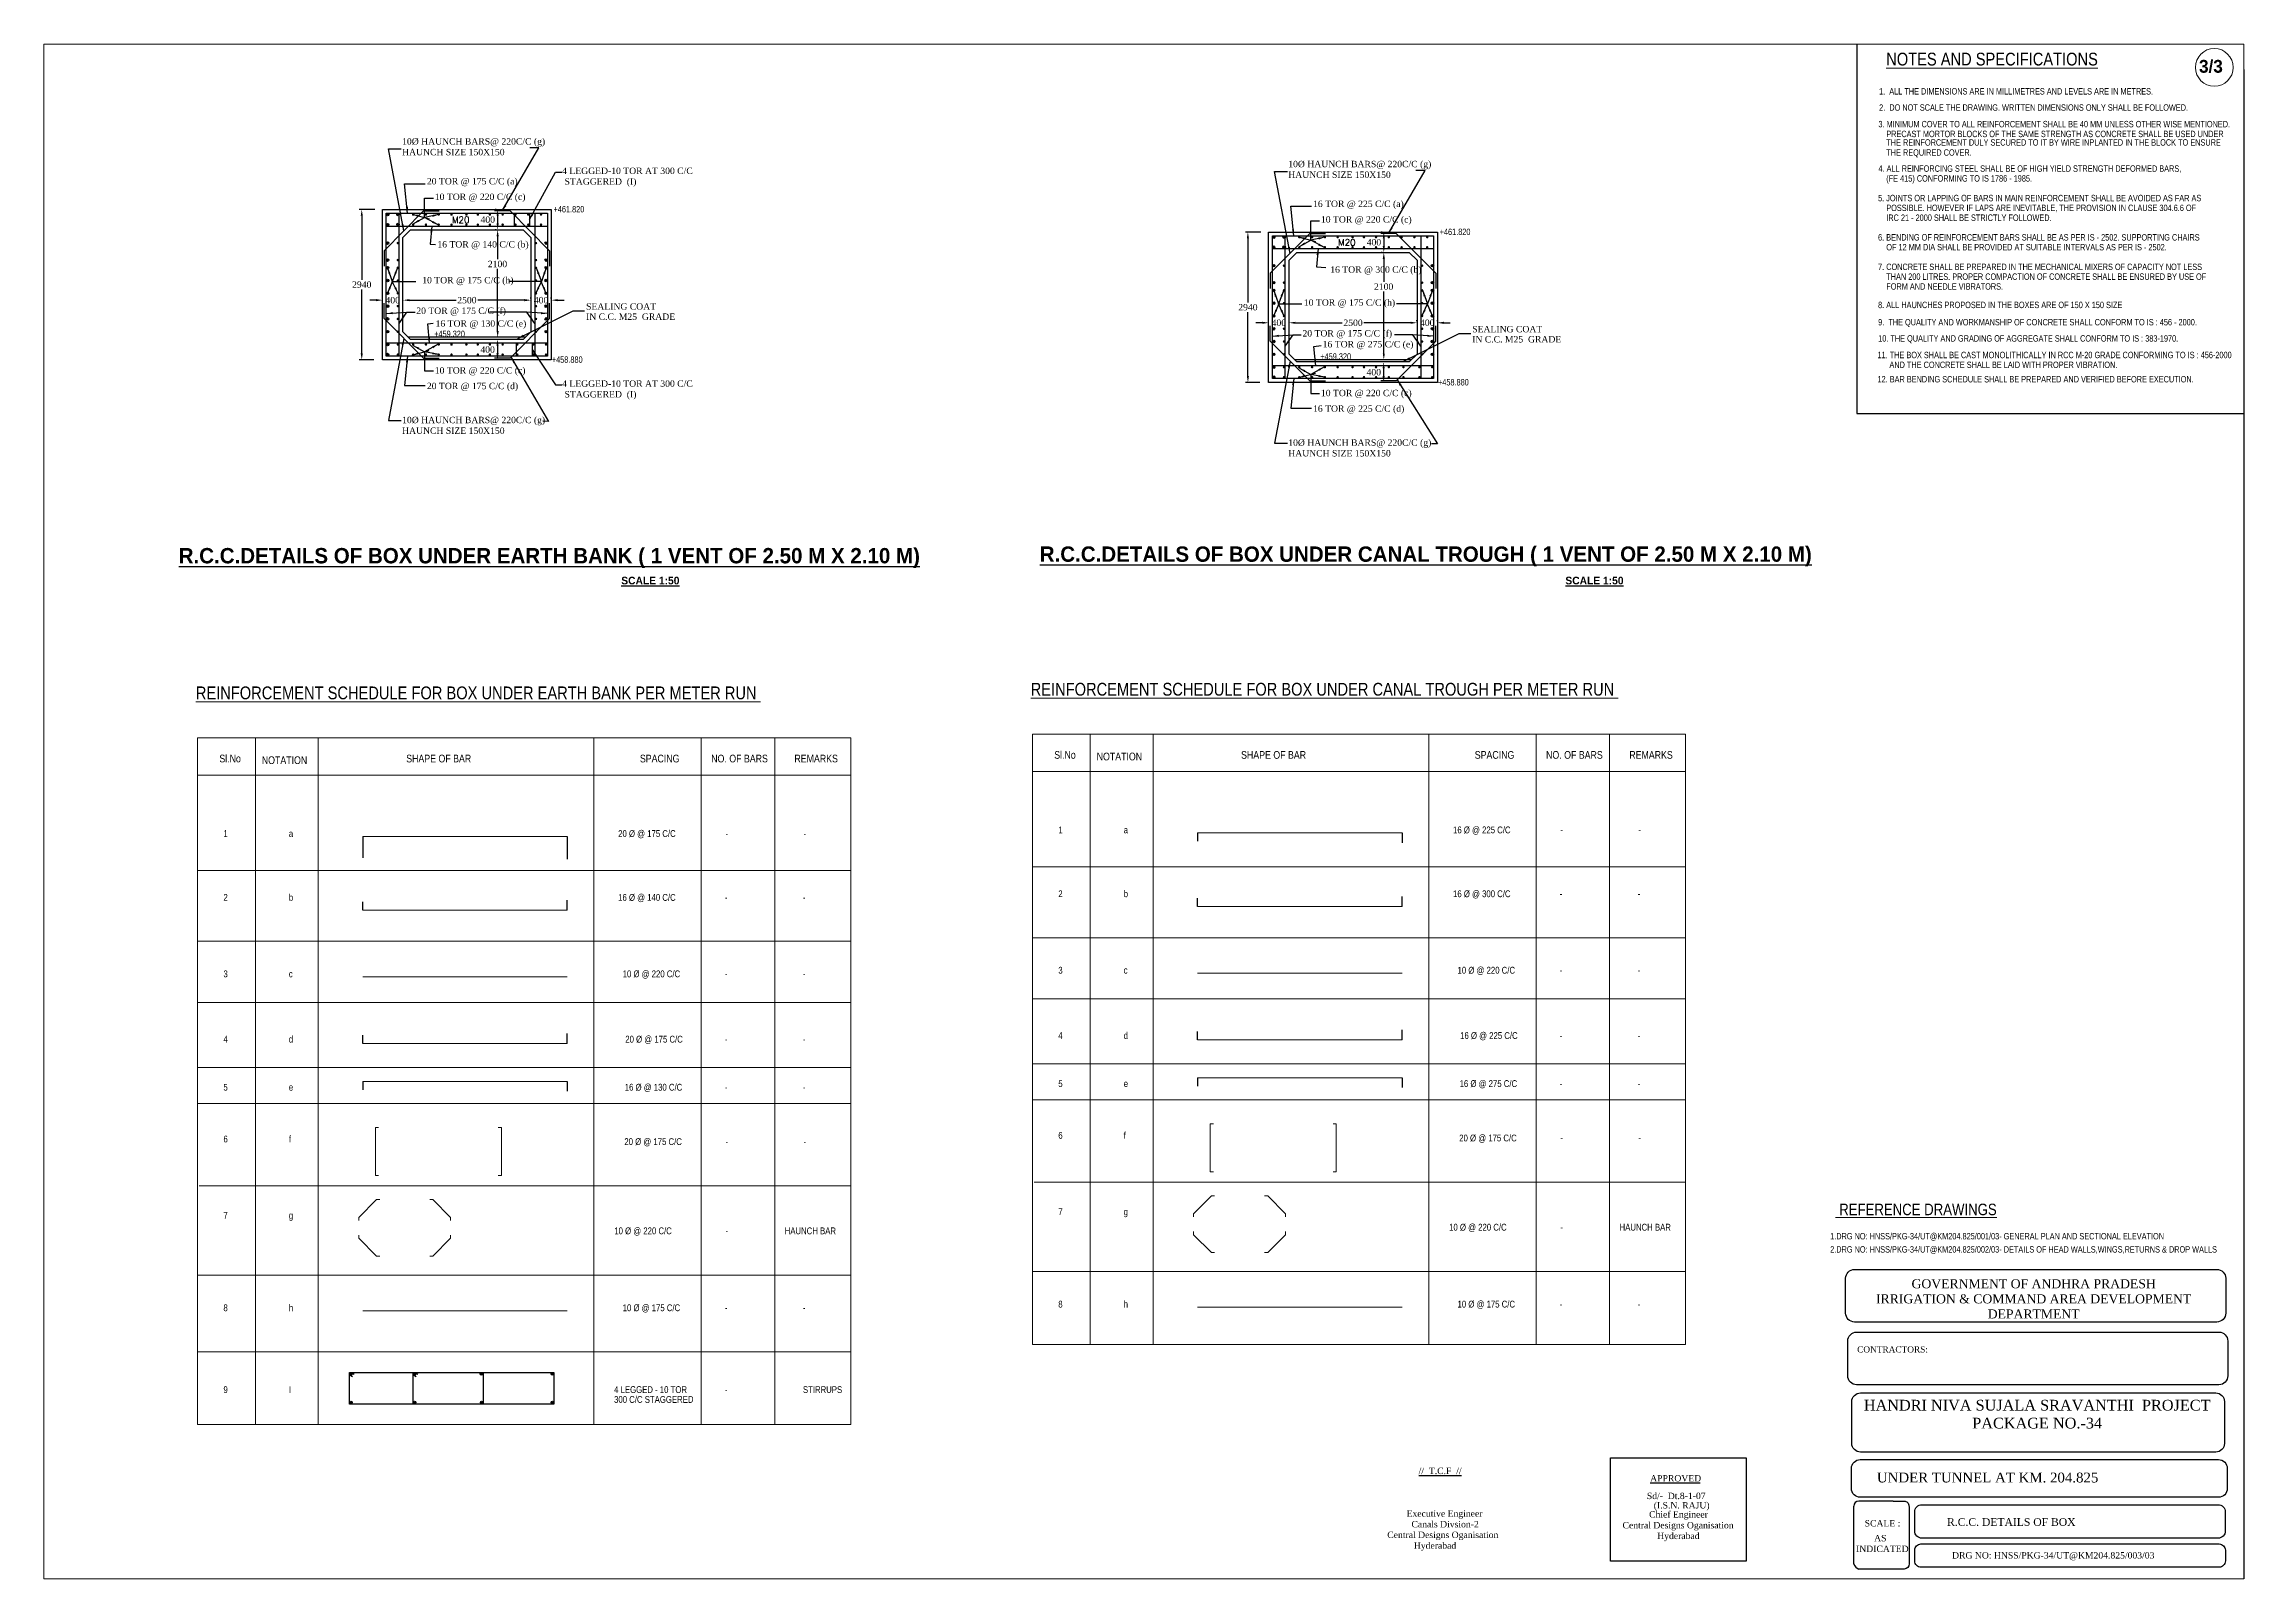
# Model space of a CAD drawing. Header units: millimetres. Extents: x 80 to 10631, y -653 to 2573.
# Drawn here: x 5573 to 6433, y -653 to -53 of the extents above; entities that cross this region are included whole.
import ezdxf
from ezdxf.enums import TextEntityAlignment as Align

# ---------------------------------------------------------------- set-up
doc = ezdxf.new("R2010")
doc.units = ezdxf.units.MM
for name, color, linetype in [('border', 7, 'Continuous'), ('DIM', 3, 'Continuous'), ('MAIN', 7, 'Continuous'), ('shape of bar', 170, 'Continuous'), ('SHEET', 3, 'Continuous'), ('STEEL', 5, 'Continuous'), ('TEXT_GENERAL', 4, 'Continuous'), ('TEXT_NAME', 5, 'Continuous'), ('TEXT_STEEL', 7, 'Continuous')]:
    doc.layers.add(name, color=color, linetype=linetype)
doc.styles.add('ARIAL NARROW', font='ARIALN.TTF')
doc.styles.add('CITYBLUEPR', font='cityb___.ttf')
doc.styles.add('ROMANS', font='romans.shx', dxfattribs={"height": 2.5})
doc.styles.get("Standard").update_dxf_attribs({"font": 'times.ttf', "height": 2.5})
doc.styles.add('TNR_2.5', font='times.ttf', dxfattribs={"height": 2.5})
doc.dimstyles.new('STYLE_ESH', dxfattribs={"dimtxt": 2.5, "dimasz": 2.5, "dimexe": 1, "dimexo": 0.625, "dimtad": 0, "dimtih": 1, "dimtoh": 1, "dimdec": 0, "dimlfac": 100, "dimzin": 9, "dimdsep": 46, "dimtxsty": 'TNR_2.5', "dimcen": 2.5, "dimadec": 0, "dimazin": 2, "dimtfac": 1, "dimtdec": 0, "dimtofl": 0, "dimtmove": 2, "dimatfit": 3, "dimfxl": 1, "dimarcsym": 0})

msp = doc.modelspace()

# ---------------------------------------------------------------- texts
for s, height, p in [('SEALING COAT ', 2.5, (5785.13, -156.739)), ('IN C.C. M25  GRADE', 2.5, (5785.122, -160.712)), ('SEALING COAT ', 2.5, (6131.536, -165.581)), ('IN C.C. M25  GRADE', 2.5, (6131.528, -169.553)), ('                        Sd/-  Dt.8-1-07', 2.5, (6177.141, -621.664)), ('APPROVED', 2.5, (6201.11, -614.773)), ('UNDER TUNNEL AT KM. 204.825', 3.85, (6289.728, -615.159)), ('                           Chief Engineer', 2.5, (6175.194, -628.881)), ('                           (I.S.N. RAJU)', 2.5, (6177.014, -625.335)), ('                Central Designs Oganisation', 2.5, (6175.194, -633.111)), ('                           Hyderabad', 2.5, (6178.357, -637.29)), ('AS ', 2.5, (6288.648, -638.164)), ('INDICATED', 2.5, (6281.577, -642.357)), ('DRG NO: HNSS/PKG-34/UT@KM204.825/003/03', 2.5, (6319.11, -644.896))]:
    msp.add_text(s, height=height).set_placement(p)
at = {"style": 'CITYBLUEPR'}
for s, p in [('%%UR.C.C.DETAILS OF BOX UNDER CANAL TROUGH ( 1 VENT OF 2.50 M X 2.10 M)', (5962.478, -255.285)), ('%%UR.C.C.DETAILS OF BOX UNDER EARTH BANK ( 1 VENT OF 2.50 M X 2.10 M)', (5625.881, -255.902))]:
    msp.add_text(s, height=6, dxfattribs=at).set_placement(p)
for s, insert, char_height, width, attachment_point in [('10%%C HAUNCH BARS@ 220C/C (g)\\PHAUNCH SIZE 150X150\\P  ', (5713.217, -100.584), 2.5, 69.24196, 7), ('4 LEGGED-10 TOR AT 300 C/C\\P STAGGERED  (I)', (5775.771, -108.693), 2.5, 69.24196, 7), ('10%%C HAUNCH BARS@ 220C/C (g)\\PHAUNCH SIZE 150X150\\P  ', (6059.623, -109.425), 2.5, 69.24196, 7), ('20 TOR @ 175 C/C (a)', (5722.902, -108.585), 2.5, 35, 7), ('10 TOR @ 220 C/C (c)', (5725.986, -114.68), 2.5, 35, 7), ('16 TOR @ 225 C/C (a)', (6069.309, -117.427), 2.5, 35, 7), ('10 TOR @ 220 C/C (c)', (6072.392, -123.522), 2.5, 35, 7), ('16 TOR @ 140 C/C (b)', (5727.002, -129.95), 2.5, 35, 1), ('10 TOR @ 175 C/C (h)', (5721.083, -143.949), 2.5, 35, 1), ('16 TOR @ 300 C/C (b)', (6076.028, -139.803), 2.5, 35, 1), ('10 TOR @ 175 C/C (h)', (6065.725, -152.687), 2.5, 35, 1), ('20 TOR @ 175 C/C (f)', (5718.766, -155.897), 2.5, 35, 1), ('16 TOR @ 130 C/C (e)', (5726.302, -164.208), 2.5, 35, 7), ('20 TOR @ 175 C/C (f)', (6065.172, -164.739), 2.5, 35, 1), ('16 TOR @ 275 C/C (e)', (6073.079, -172.282), 2.5, 35, 7), ('10 TOR @ 220 C/C (c)', (5725.986, -179.215), 2.5, 35, 1), ('20 TOR @ 175 C/C (d)', (5722.902, -185.31), 2.5, 35, 1), ('4 LEGGED-10 TOR AT 300 C/C\\P STAGGERED  (I)', (5775.771, -191.862), 2.5, 69.24196, 7), ('10 TOR @ 220 C/C (c)', (6072.392, -188.057), 2.5, 35, 1), ('16 TOR @ 225 C/C (d)', (6069.309, -194.152), 2.5, 35, 1), ('10%%C HAUNCH BARS@ 220C/C (g)\\PHAUNCH SIZE 150X150\\P  ', (5713.217, -198.603), 2.5, 69.24196, 1), ('10%%C HAUNCH BARS@ 220C/C (g)\\PHAUNCH SIZE 150X150\\P  ', (6059.623, -207.445), 2.5, 69.24196, 1), ('HANDRI NIVA SUJALA SRAVANTHI  PROJECT\\PPACKAGE NO.-34', (6352.378, -582.857), 4.2, 151.5, 2), ('                             {\\L//  T.C.F  //}\\P                       \\P\\P\\P                        Executive Engineer\\P                          Canals Divsion-2\\P                Central Designs Oganisation\\P                           Hyderabad', (6083.227, -609.38), 2.5, 170, 1), ('SCALE :', (6284.957, -629.861), 2.5, 25.272, 1)]:
    msp.add_mtext(s, dxfattribs=dict(insert=insert, char_height=char_height, width=width, attachment_point=attachment_point))
for s, insert, char_height, width, attachment_point, style in [('M20', (5739.549, -122.876), 2.5, 50.5785, 9, 'ROMANS'), ('M20', (6085.955, -131.718), 2.5, 50.5785, 9, 'ROMANS'), ('{\\LSCALE 1:50}', (5798.886, -261.121), 3, 25.272, 1, 'CITYBLUEPR'), ('{\\LSCALE 1:50}', (6167.951, -261.121), 3, 25.272, 1, 'CITYBLUEPR')]:
    msp.add_mtext(s, dxfattribs=dict(insert=insert, char_height=char_height, width=width, attachment_point=attachment_point, style=style))
at = {"layer": 'MAIN', "lineweight": 5, "style": 'ARIAL NARROW'}
for s, height, p in [('%%UNOTES AND SPECIFICATIONS', 5, (6293.378, -61.29)), ('2.  DO NOT SCALE THE DRAWING. WRITTEN DIMENSIONS ONLY SHALL BE FOLLOWED.', 2.5, (6290.592, -78.977)), ('1.  ALL THE DIMENSIONS ARE IN MILLIMETRES AND LEVELS ARE IN METRES.', 2.5, (6290.584, -72.64)), ('3. MINIMUM COVER TO ALL REINFORCEMENT SHALL BE 40 MM UNLESS OTHER WISE MENTIONED. ', 2.5, (6290.328, -85.456)), ('   THE REINFORCEMENT DULY SECURED TO IT BY WIRE INPLANTED IN THE BLOCK TO ENSURE  ', 2.5, (6291.01, -92.617)), ('   THE REQUIRED COVER.', 2.5, (6291.01, -96.56)), ('   PRECAST MORTOR BLOCKS OF THE SAME STRENGTH AS CONCRETE SHALL BE USED UNDER', 2.5, (6291.01, -89.296)), ('4. ALL REINFORCING STEEL SHALL BE OF HIGH YIELD STRENGTH DEFORMED BARS,', 2.5, (6290.328, -102.837)), ('   (FE 415) CONFORMING TO IS 1786 - 1985.', 2.5, (6291.01, -106.677)), ('5. JOINTS OR LAPPING OF BARS IN MAIN REINFORCEMENT SHALL BE AVOIDED AS FAR AS ', 2.5, (6290.189, -114.357)), ('   POSSIBLE. HOWEVER IF LAPS ARE INEVITABLE, THE PROVISION IN CLAUSE 304.6.6 OF', 2.5, (6291.01, -118.197)), ('   IRC 21 - 2000 SHALL BE STRICTLY FOLLOWED.', 2.5, (6291.01, -122.037)), ('6. BENDING OF REINFORCEMENT BARS SHALL BE AS PER IS - 2502. SUPPORTING CHAIRS ', 2.5, (6290.189, -129.717)), ('   OF 12 MM DIA SHALL BE PROVIDED AT SUITABLE INTERVALS AS PER IS - 2502.', 2.5, (6291.01, -133.557)), ('7. CONCRETE SHALL BE PREPARED IN THE MECHANICAL MIXERS OF CAPACITY NOT LESS', 2.5, (6290.189, -141.237)), ('   THAN 200 LITRES. PROPER COMPACTION OF CONCRETE SHALL BE ENSURED BY USE OF', 2.5, (6291.01, -145.077)), ('8. ALL HAUNCHES PROPOSED IN THE BOXES ARE OF 150 X 150 SIZE', 2.5, (6290.189, -156.129)), ('   FORM AND NEEDLE VIBRATORS.', 2.5, (6291.01, -148.917)), ('9.  THE QUALITY AND WORKMANSHIP OF CONCRETE SHALL CONFORM TO IS : 456 - 2000.', 2.5, (6290.22, -162.882)), ('10. THE QUALITY AND GRADING OF AGGREGATE SHALL CONFORM TO IS : 383-1970.', 2.5, (6290.228, -169.219)), ('11. THE BOX SHALL BE CAST MONOLITHICALLY IN RCC M-20 GRADE CONFORMING TO IS : 456-2000', 2.5, (6289.964, -175.698)), ('     AND THE CONCRETE SHALL BE LAID WITH PROPER VIBRATION. ', 2.5, (6290.646, -179.538)), ('12. BAR BENDING SCHEDULE SHALL BE PREPARED AND VERIFIED BEFORE EXECUTION.', 2.5, (6289.964, -185.178))]:
    msp.add_text(s, height=height, dxfattribs=at).set_placement(p)
at = {"layer": 'MAIN', "color": 0, "lineweight": 5, "style": 'ARIAL NARROW'}
for s, height, p in [('%%U REFERENCE DRAWINGS', 4.5, (6273.567, -510.69)), ('2.DRG NO: HNSS/PKG-34/UT@KM204.825/002/03- DETAILS OF HEAD WALLS,WINGS,RETURNS & DROP WALLS', 2.5, (6271.454, -525.302)), ('1.DRG NO: HNSS/PKG-34/UT@KM204.825/001/03- GENERAL PLAN AND SECTIONAL ELEVATION', 2.5, (6271.454, -520.155))]:
    msp.add_text(s, height=height, dxfattribs=at).set_placement(p)
at = {"layer": 'SHEET', "color": 7}
for s, insert, char_height, width, attachment_point in [('GOVERNMENT OF ANDHRA PRADESH\\PIRRIGATION & COMMAND AREA DEVELOPMENT DEPARTMENT', (6351.012, -543.399), 3.53871, 136.01294, 5), ('CONTRACTORS:', (6282.015, -563.186), 2.40632, 35.82521, 4), (' R.C.C. DETAILS OF BOX ', (6316.02, -629.114), 3.0079, 111.18179, 1)]:
    msp.add_mtext(s, dxfattribs=dict(at, insert=insert, char_height=char_height, width=width, attachment_point=attachment_point))
at = {"layer": 'TEXT_GENERAL', "color": 0, "lineweight": 9, "style": 'CITYBLUEPR'}
msp.add_text('3/3', height=5, dxfattribs=at).set_placement((6415.66, -64.113))
at = {"layer": 'TEXT_GENERAL', "color": 0, "lineweight": 5, "style": 'ARIAL NARROW'}
for s, p in [('+461.820', (5778.429, -117.468)), ('+461.820', (6124.836, -126.31)), ('+459.320', (5731.763, -166.203)), ('+458.880', (5777.771, -176.259)), ('+459.320', (6078.169, -175.045)), ('+458.880', (6124.177, -185.1))]:
    msp.add_text(s, height=2.5, dxfattribs=at).set_placement(p, align=Align.MIDDLE)
at = {"layer": 'TEXT_NAME', "color": 0, "lineweight": 5, "style": 'ARIAL NARROW'}
for s, height, p in [('%%UREINFORCEMENT SCHEDULE FOR BOX UNDER EARTH BANK PER METER RUN ', 5, (5632.577, -309.029)), ('%%UREINFORCEMENT SCHEDULE FOR BOX UNDER CANAL TROUGH PER METER RUN ', 5, (5958.935, -307.604)), ('Sl.No     ', 3, (5641.783, -333.7)), ('NOTATION', 3, (5658.378, -334.337)), ('SHAPE OF BAR', 3, (5714.828, -333.7)), ('SPACING', 3, (5806.176, -333.7)), ('NO. OF BARS', 3, (5834.05, -333.7)), ('REMARKS', 3, (5866.583, -333.7)), ('Sl.No     ', 3, (5968.141, -332.275)), ('NOTATION', 3, (5984.736, -332.913)), ('SHAPE OF BAR', 3, (6041.186, -332.275)), ('SPACING', 3, (6132.534, -332.275)), ('NO. OF BARS', 3, (6160.408, -332.275)), ('REMARKS', 3, (6192.941, -332.275))]:
    msp.add_text(s, height=height, dxfattribs=at).set_placement(p)
at = {"layer": 'TEXT_STEEL', "color": 0, "lineweight": 5, "style": 'ARIAL NARROW'}
for s, p in [('1', (5643.375, -362.836)), ('a', (5668.938, -362.836)), ('20 %%C @ 175 C/C', (5797.684, -362.836)), ('1', (5969.733, -361.412)), ('a', (5995.296, -361.412)), ('16 %%C @ 225 C/C', (6124.042, -361.412)), ('-', (6166.015, -361.412)), ('-', (6196.503, -361.412)), ('-', (5839.657, -362.836)), ('-', (5870.145, -362.836)), ('2', (5643.375, -387.802)), ('b', (5668.938, -387.802)), ('16 %%C @ 140 C/C', (5797.684, -387.802)), ('-', (5839.409, -387.802)), ('-', (5869.898, -387.802)), ('2', (5969.733, -386.378)), ('b', (5995.296, -386.378)), ('16 %%C @ 300 C/C', (6124.042, -386.378)), ('-', (6165.767, -386.378)), ('-', (6196.256, -386.378)), ('3', (5643.375, -417.685)), ('c', (5668.938, -417.685)), ('10 %%C @ 220 C/C', (5799.44, -417.685)), ('-', (5839.409, -417.685)), ('-', (5869.898, -417.685)), ('3', (5969.733, -416.261)), ('c', (5995.296, -416.261)), ('10 %%C @ 220 C/C', (6125.798, -416.261)), ('-', (6165.767, -416.261)), ('-', (6196.256, -416.261)), ('4', (5643.375, -443.217)), ('d', (5668.938, -443.217)), ('20 %%C @ 175 C/C', (5800.464, -443.217)), ('- ', (5839.409, -443.217)), ('-', (5869.898, -443.217)), ('4', (5969.733, -441.792)), ('d', (5995.296, -441.792)), ('16 %%C @ 225 C/C', (6126.822, -441.792)), ('- ', (6165.767, -441.792)), ('-', (6196.256, -441.792)), ('5', (5643.375, -461.996)), ('e', (5668.938, -461.996)), ('16 %%C @ 130 C/C', (5800.259, -461.996)), ('-', (5839.409, -461.996)), ('-', (5869.898, -461.996)), ('5', (5969.733, -460.572)), ('e', (5995.296, -460.572)), ('16 %%C @ 275 C/C', (6126.617, -460.572)), ('-', (6165.767, -460.572)), ('-', (6196.256, -460.572)), ('6', (5643.375, -482.239)), ('f', (5668.938, -482.239)), ('20 %%C @ 175 C/C', (5800.101, -483.261)), ('6', (5969.733, -480.815)), ('f', (5995.296, -480.815)), ('20 %%C @ 175 C/C', (6126.459, -481.836)), ('-', (6166.015, -481.836)), ('-', (6196.503, -481.836)), ('-', (5839.657, -483.261)), ('-', (5870.145, -483.261)), ('7', (5643.375, -512.101)), ('g', (5668.938, -512.101)), ('10 %%C @ 220 C/C', (5796.164, -518.136)), ('HAUNCH BAR', (5862.782, -518.136)), ('7', (5969.733, -510.676)), ('g', (5995.296, -510.676)), ('10 %%C @ 220 C/C', (6122.522, -516.712)), ('-', (6166.015, -516.712)), ('HAUNCH BAR', (6189.14, -516.712)), ('-', (5839.657, -518.136)), ('8', (5643.375, -548.204)), ('h', (5668.938, -548.204)), ('10 %%C @ 175 C/C', (5799.44, -548.204)), ('-', (5839.409, -548.204)), ('-', (5869.898, -548.204)), ('8', (5969.733, -546.779)), ('h', (5995.296, -546.779)), ('10 %%C @ 175 C/C', (6125.798, -546.779)), ('-', (6165.767, -546.779)), ('-', (6196.256, -546.779)), ('9', (5643.375, -580.19)), ('I', (5668.938, -580.19)), ('4 LEGGED - 10 TOR', (5796.089, -580.19)), ('300 C/C STAGGERED ', (5796.089, -584.038)), ('-', (5839.409, -580.19)), ('STIRRUPS', (5869.898, -580.19))]:
    msp.add_text(s, height=2.65, dxfattribs=at).set_placement(p)

# ---------------------------------------------------------------- blocks, each defined once
blk = doc.blocks.new('*D190')
at = {"color": 0, "lineweight": -2, "transparency": 16777216}
for p, q in [((5713.55, -152.4), (5713.55, -152.02)), ((5716.05, -153.02), (5734.34, -153.02)), ((5761.05, -153.02), (5742.76, -153.02)), ((5763.55, -152.4), (5763.55, -152.02))]:
    blk.add_line(p, q, dxfattribs=at)
at = {"color": 0, "transparency": 16777216}
for points in [[(5716.05, -152.6), (5716.05, -153.44), (5713.55, -153.02)], [(5761.05, -152.6), (5761.05, -153.44), (5763.55, -153.02)]]:
    blk.add_solid(points, dxfattribs=at)
at = {"layer": 'Defpoints', "color": 0, "transparency": 16777216}
for p in [(5713.55, -153.02), (5763.55, -153.02), (5763.55, -153.02)]:
    blk.add_point(p, dxfattribs=at)
at = {"color": 0, "transparency": 16777216, "insert": (5738.55, -153.02), "char_height": 2.5, "attachment_point": 5, "style": 'TNR_2.5'}
blk.add_mtext('2500', dxfattribs=at)
blk = doc.blocks.new('*D191')
at = {"color": 0, "lineweight": -2, "transparency": 16777216}
for p, q in [((5703.05, -153.02), (5700.55, -153.02)), ((5705.55, -152.4), (5705.55, -152.02)), ((5713.55, -152.4), (5713.55, -152.02)), ((5716.05, -153.02), (5718.55, -153.02))]:
    blk.add_line(p, q, dxfattribs=at)
at = {"color": 0, "transparency": 16777216}
for points in [[(5703.05, -152.6), (5703.05, -153.44), (5705.55, -153.02)], [(5716.05, -152.6), (5716.05, -153.44), (5713.55, -153.02)]]:
    blk.add_solid(points, dxfattribs=at)
at = {"layer": 'Defpoints', "color": 0, "transparency": 16777216}
for p in [(5705.55, -153.02), (5705.55, -153.02), (5713.55, -153.02)]:
    blk.add_point(p, dxfattribs=at)
at = {"color": 0, "transparency": 16777216, "insert": (5709.55, -153.02), "char_height": 2.5, "attachment_point": 5, "style": 'TNR_2.5'}
blk.add_mtext('400', dxfattribs=at)
blk = doc.blocks.new('*D192')
at = {"color": 0, "lineweight": -2, "transparency": 16777216}
for p, q in [((5702.52, -117.55), (5696.44, -117.55)), ((5697.44, -120.05), (5697.44, -145.05)), ((5697.44, -173.85), (5697.44, -148.85)), ((5702.16, -176.35), (5696.44, -176.35))]:
    blk.add_line(p, q, dxfattribs=at)
at = {"color": 0, "transparency": 16777216}
for points in [[(5697.03, -120.05), (5697.86, -120.05), (5697.44, -117.55)], [(5697.03, -173.85), (5697.86, -173.85), (5697.44, -176.35)]]:
    blk.add_solid(points, dxfattribs=at)
at = {"layer": 'Defpoints', "color": 0, "transparency": 16777216}
for p in [(5703.15, -117.55), (5697.44, -176.35), (5702.79, -176.35)]:
    blk.add_point(p, dxfattribs=at)
at = {"color": 0, "transparency": 16777216, "insert": (5697.44, -146.95), "char_height": 2.5, "attachment_point": 5, "style": 'TNR_2.5'}
blk.add_mtext('2940', dxfattribs=at)
blk = doc.blocks.new('*D193')
at = {"color": 0, "lineweight": -2, "transparency": 16777216}
for p, q in [((5749.94, -125.55), (5749.57, -125.55)), ((5750.57, -128.05), (5750.57, -137.01)), ((5750.57, -165.05), (5750.57, -140.8)), ((5749.94, -167.55), (5749.57, -167.55))]:
    blk.add_line(p, q, dxfattribs=at)
at = {"color": 0, "transparency": 16777216}
for points in [[(5750.15, -128.05), (5750.98, -128.05), (5750.57, -125.55)], [(5750.15, -165.05), (5750.98, -165.05), (5750.57, -167.55)]]:
    blk.add_solid(points, dxfattribs=at)
at = {"layer": 'Defpoints', "color": 0, "transparency": 16777216}
for p in [(5750.57, -125.55), (5750.57, -167.55), (5750.57, -167.55)]:
    blk.add_point(p, dxfattribs=at)
at = {"color": 0, "transparency": 16777216, "insert": (5750.51, -138.9), "char_height": 2.5, "attachment_point": 5, "style": 'TNR_2.5'}
blk.add_mtext('2100', dxfattribs=at)
blk = doc.blocks.new('*D194')
at = {"color": 0, "lineweight": -2, "transparency": 16777216}
for p, q in [((5749.88, -168.35), (5749.51, -168.35)), ((5750.51, -170.85), (5750.51, -173.85)), ((5749.88, -176.35), (5749.51, -176.35))]:
    blk.add_line(p, q, dxfattribs=at)
at = {"color": 0, "transparency": 16777216}
for points in [[(5750.09, -170.85), (5750.93, -170.85), (5750.51, -168.35)], [(5750.09, -173.85), (5750.93, -173.85), (5750.51, -176.35)]]:
    blk.add_solid(points, dxfattribs=at)
at = {"layer": 'Defpoints', "color": 0, "transparency": 16777216}
for p in [(5750.51, -168.35), (5750.51, -176.35), (5750.51, -176.35)]:
    blk.add_point(p, dxfattribs=at)
at = {"color": 0, "transparency": 16777216, "insert": (5746.65, -172.35), "char_height": 2.5, "attachment_point": 5, "style": 'TNR_2.5'}
blk.add_mtext('400', dxfattribs=at)
blk = doc.blocks.new('*D195')
at = {"color": 0, "lineweight": -2, "transparency": 16777216}
for p, q in [((5761.05, -153.02), (5758.55, -153.02)), ((5763.55, -152.4), (5763.55, -152.02)), ((5771.55, -152.4), (5771.55, -152.02)), ((5774.05, -153.02), (5776.55, -153.02))]:
    blk.add_line(p, q, dxfattribs=at)
at = {"color": 0, "transparency": 16777216}
for points in [[(5761.05, -152.6), (5761.05, -153.44), (5763.55, -153.02)], [(5774.05, -152.6), (5774.05, -153.44), (5771.55, -153.02)]]:
    blk.add_solid(points, dxfattribs=at)
at = {"layer": 'Defpoints', "color": 0, "transparency": 16777216}
for p in [(5763.55, -153.02), (5771.55, -153.02), (5771.55, -153.02)]:
    blk.add_point(p, dxfattribs=at)
at = {"color": 0, "transparency": 16777216, "insert": (5767.55, -153.02), "char_height": 2.5, "attachment_point": 5, "style": 'TNR_2.5'}
blk.add_mtext('400', dxfattribs=at)
blk = doc.blocks.new('*D196')
at = {"color": 0, "lineweight": -2, "transparency": 16777216}
for p, q in [((5749.94, -117.55), (5749.57, -117.55)), ((5750.57, -120.05), (5750.57, -123.05)), ((5749.94, -125.55), (5749.57, -125.55))]:
    blk.add_line(p, q, dxfattribs=at)
at = {"color": 0, "transparency": 16777216}
for points in [[(5750.15, -120.05), (5750.98, -120.05), (5750.57, -117.55)], [(5750.15, -123.05), (5750.98, -123.05), (5750.57, -125.55)]]:
    blk.add_solid(points, dxfattribs=at)
at = {"layer": 'Defpoints', "color": 0, "transparency": 16777216}
for p in [(5750.57, -117.55), (5750.57, -125.55), (5750.57, -125.55)]:
    blk.add_point(p, dxfattribs=at)
at = {"color": 0, "transparency": 16777216, "insert": (5746.71, -121.55), "char_height": 2.5, "attachment_point": 5, "style": 'TNR_2.5'}
blk.add_mtext('400', dxfattribs=at)
blk = doc.blocks.new('*D197')
at = {"color": 0, "lineweight": -2, "transparency": 16777216}
for p, q in [((6048.93, -126.39), (6042.85, -126.39)), ((6043.85, -128.89), (6043.85, -153.89)), ((6043.85, -182.69), (6043.85, -157.69)), ((6048.57, -185.19), (6042.85, -185.19))]:
    blk.add_line(p, q, dxfattribs=at)
at = {"color": 0, "transparency": 16777216}
for points in [[(6043.43, -128.89), (6044.26, -128.89), (6043.85, -126.39)], [(6043.43, -182.69), (6044.26, -182.69), (6043.85, -185.19)]]:
    blk.add_solid(points, dxfattribs=at)
at = {"layer": 'Defpoints', "color": 0, "transparency": 16777216}
for p in [(6049.55, -126.39), (6043.85, -185.19), (6049.19, -185.19)]:
    blk.add_point(p, dxfattribs=at)
at = {"color": 0, "transparency": 16777216, "insert": (6043.85, -155.79), "char_height": 2.5, "attachment_point": 5, "style": 'TNR_2.5'}
blk.add_mtext('2940', dxfattribs=at)
blk = doc.blocks.new('*D198')
at = {"color": 0, "lineweight": -2, "transparency": 16777216}
for p, q in [((6096.35, -134.39), (6095.97, -134.39)), ((6096.97, -136.89), (6096.97, -145.85)), ((6096.97, -173.89), (6096.97, -149.64)), ((6096.35, -176.39), (6095.97, -176.39))]:
    blk.add_line(p, q, dxfattribs=at)
at = {"color": 0, "transparency": 16777216}
for points in [[(6096.56, -136.89), (6097.39, -136.89), (6096.97, -134.39)], [(6096.56, -173.89), (6097.39, -173.89), (6096.97, -176.39)]]:
    blk.add_solid(points, dxfattribs=at)
at = {"layer": 'Defpoints', "color": 0, "transparency": 16777216}
for p in [(6096.97, -134.39), (6096.97, -176.39), (6096.97, -176.39)]:
    blk.add_point(p, dxfattribs=at)
at = {"color": 0, "transparency": 16777216, "insert": (6096.91, -147.74), "char_height": 2.5, "attachment_point": 5, "style": 'TNR_2.5'}
blk.add_mtext('2100', dxfattribs=at)
blk = doc.blocks.new('*D199')
at = {"color": 0, "lineweight": -2, "transparency": 16777216}
for p, q in [((6107.45, -161.86), (6104.95, -161.86)), ((6109.95, -161.24), (6109.95, -160.86)), ((6117.95, -161.24), (6117.95, -160.86)), ((6120.45, -161.86), (6122.95, -161.86))]:
    blk.add_line(p, q, dxfattribs=at)
at = {"color": 0, "transparency": 16777216}
for points in [[(6107.45, -161.45), (6107.45, -162.28), (6109.95, -161.86)], [(6120.45, -161.45), (6120.45, -162.28), (6117.95, -161.86)]]:
    blk.add_solid(points, dxfattribs=at)
at = {"layer": 'Defpoints', "color": 0, "transparency": 16777216}
for p in [(6109.95, -161.86), (6117.95, -161.86), (6117.95, -161.86)]:
    blk.add_point(p, dxfattribs=at)
at = {"color": 0, "transparency": 16777216, "insert": (6113.95, -161.86), "char_height": 2.5, "attachment_point": 5, "style": 'TNR_2.5'}
blk.add_mtext('400', dxfattribs=at)
blk = doc.blocks.new('*D200')
at = {"color": 0, "lineweight": -2, "transparency": 16777216}
for p, q in [((6096.29, -177.19), (6095.92, -177.19)), ((6096.92, -179.69), (6096.92, -182.69)), ((6096.29, -185.19), (6095.92, -185.19))]:
    blk.add_line(p, q, dxfattribs=at)
at = {"color": 0, "transparency": 16777216}
for points in [[(6096.5, -179.69), (6097.33, -179.69), (6096.92, -177.19)], [(6096.5, -182.69), (6097.33, -182.69), (6096.92, -185.19)]]:
    blk.add_solid(points, dxfattribs=at)
at = {"layer": 'Defpoints', "color": 0, "transparency": 16777216}
for p in [(6096.92, -177.19), (6096.92, -185.19), (6096.92, -185.19)]:
    blk.add_point(p, dxfattribs=at)
at = {"color": 0, "transparency": 16777216, "insert": (6093.06, -181.19), "char_height": 2.5, "attachment_point": 5, "style": 'TNR_2.5'}
blk.add_mtext('400', dxfattribs=at)
blk = doc.blocks.new('*D201')
at = {"color": 0, "lineweight": -2, "transparency": 16777216}
for p, q in [((6059.95, -161.24), (6059.95, -160.86)), ((6062.45, -161.86), (6080.74, -161.86)), ((6107.45, -161.86), (6089.16, -161.86)), ((6109.95, -161.24), (6109.95, -160.86))]:
    blk.add_line(p, q, dxfattribs=at)
at = {"color": 0, "transparency": 16777216}
for points in [[(6062.45, -161.45), (6062.45, -162.28), (6059.95, -161.86)], [(6107.45, -161.45), (6107.45, -162.28), (6109.95, -161.86)]]:
    blk.add_solid(points, dxfattribs=at)
at = {"layer": 'Defpoints', "color": 0, "transparency": 16777216}
for p in [(6059.95, -161.86), (6109.95, -161.86), (6109.95, -161.86)]:
    blk.add_point(p, dxfattribs=at)
at = {"color": 0, "transparency": 16777216, "insert": (6084.95, -161.86), "char_height": 2.5, "attachment_point": 5, "style": 'TNR_2.5'}
blk.add_mtext('2500', dxfattribs=at)
blk = doc.blocks.new('*D202')
at = {"color": 0, "lineweight": -2, "transparency": 16777216}
for p, q in [((6049.45, -161.86), (6046.95, -161.86)), ((6051.95, -161.24), (6051.95, -160.86)), ((6059.95, -161.24), (6059.95, -160.86)), ((6062.45, -161.86), (6064.95, -161.86))]:
    blk.add_line(p, q, dxfattribs=at)
at = {"color": 0, "transparency": 16777216}
for points in [[(6049.45, -161.45), (6049.45, -162.28), (6051.95, -161.86)], [(6062.45, -161.45), (6062.45, -162.28), (6059.95, -161.86)]]:
    blk.add_solid(points, dxfattribs=at)
at = {"layer": 'Defpoints', "color": 0, "transparency": 16777216}
for p in [(6051.95, -161.86), (6051.95, -161.86), (6059.95, -161.86)]:
    blk.add_point(p, dxfattribs=at)
at = {"color": 0, "transparency": 16777216, "insert": (6055.95, -161.86), "char_height": 2.5, "attachment_point": 5, "style": 'TNR_2.5'}
blk.add_mtext('400', dxfattribs=at)
blk = doc.blocks.new('*D203')
at = {"color": 0, "lineweight": -2, "transparency": 16777216}
for p, q in [((6096.35, -126.39), (6095.97, -126.39)), ((6096.97, -128.89), (6096.97, -131.89)), ((6096.35, -134.39), (6095.97, -134.39))]:
    blk.add_line(p, q, dxfattribs=at)
at = {"color": 0, "transparency": 16777216}
for points in [[(6096.56, -128.89), (6097.39, -128.89), (6096.97, -126.39)], [(6096.56, -131.89), (6097.39, -131.89), (6096.97, -134.39)]]:
    blk.add_solid(points, dxfattribs=at)
at = {"layer": 'Defpoints', "color": 0, "transparency": 16777216}
for p in [(6096.97, -126.39), (6096.97, -134.39), (6096.97, -134.39)]:
    blk.add_point(p, dxfattribs=at)
at = {"color": 0, "transparency": 16777216, "insert": (6093.12, -130.39), "char_height": 2.5, "attachment_point": 5, "style": 'TNR_2.5'}
blk.add_mtext('400', dxfattribs=at)

# ---------------------------------------------------------------- dimensions: what is measured, and where the dimension line sits
for base, p1, p2, angle, text, picture, middle in [((5697.442, -176.348), (5703.148, -117.548), (5702.788, -176.348), 90, '2940', '*D192', (5697.442, -146.948)), ((5750.567, -125.548), (5750.567, -117.548), (5750.567, -125.548), 90, '400', '*D196', (5746.711, -121.548)), ((6043.848, -185.189), (6049.554, -126.389), (6049.194, -185.189), 90, '2940', '*D197', (6043.848, -155.789)), ((6096.973, -134.389), (6096.973, -126.389), (6096.973, -134.389), 90, '400', '*D203', (6093.117, -130.389)), ((5705.547, -153.02), (5713.547, -153.02), (5705.547, -153.02), 180, '400', '*D191', (5709.547, -153.02)), ((6051.953, -161.862), (6059.953, -161.862), (6051.953, -161.862), 180, '400', '*D202', (6055.953, -161.862)), ((5750.51, -176.348), (5750.51, -168.348), (5750.51, -176.348), 90, '400', '*D194', (5746.654, -172.348)), ((6096.916, -185.189), (6096.916, -177.189), (6096.916, -185.189), 90, '400', '*D200', (6093.06, -181.189))]:
    dim = msp.add_linear_dim(base=base, p1=p1, p2=p2, angle=angle, text=text, dimstyle='STYLE_ESH')
    dim.commit()
    dim.dimension.update_dxf_attribs({"geometry": picture, "text_midpoint": middle})
for base, p1, p2, picture, middle in [((5750.567, -167.548), (5750.567, -125.548), (5750.567, -167.548), '*D193', (5750.505, -138.903)), ((6096.973, -176.389), (6096.973, -134.389), (6096.973, -176.389), '*D198', (6096.911, -147.745))]:
    dim = msp.add_linear_dim(base=base, p1=p1, p2=p2, angle=90, text='2100', dimstyle='STYLE_ESH')
    dim.commit()
    dim.dimension.update_dxf_attribs({"geometry": picture, "text_midpoint": middle, "dimtype": 160})
for base, p1, p2, text, picture, middle in [((5763.547, -153.02), (5713.547, -153.02), (5763.547, -153.02), '2500', '*D190', (5738.547, -153.02)), ((5771.547, -153.02), (5763.547, -153.02), (5771.547, -153.02), '400', '*D195', (5767.547, -153.02)), ((6109.953, -161.862), (6059.953, -161.862), (6109.953, -161.862), '2500', '*D201', (6084.953, -161.862)), ((6117.953, -161.862), (6109.953, -161.862), (6117.953, -161.862), '400', '*D199', (6113.953, -161.862))]:
    dim = msp.add_linear_dim(base=base, p1=p1, p2=p2, text=text, dimstyle='STYLE_ESH')
    dim.commit()
    dim.dimension.update_dxf_attribs({"geometry": picture, "text_midpoint": middle})

# ---------------------------------------------------------------- hatches: boundary and pattern name
for points in [[(5707.028, -119.553, 1), (5708.028, -119.553, 1)], [(5707.028, -119.553, 1), (5708.028, -119.553, 1)], [(5711.052, -119.553, 1), (5712.052, -119.553, 1)], [(5711.115, -119.512, 1), (5712.115, -119.512, 1)], [(5717.028, -119.553, 1), (5718.028, -119.553, 1)], [(5722.028, -119.553, 1), (5723.028, -119.553, 1)], [(5727.028, -119.553, 1), (5728.028, -119.553, 1)], [(5732.028, -119.553, 1), (5733.028, -119.553, 1)], [(5737.856, -119.553, 1), (5738.856, -119.553, 1)], [(5742.315, -119.553, 1), (5743.315, -119.553, 1)], [(5747.028, -119.553, 1), (5748.028, -119.553, 1)], [(5752.028, -119.553, 1), (5753.028, -119.553, 1)], [(5757.028, -119.553, 1), (5758.028, -119.553, 1)], [(5762.028, -119.553, 1), (5763.028, -119.553, 1)], [(5767.028, -119.553, 1), (5768.028, -119.553, 1)], [(5707.031, -123.503, 1), (5708.031, -123.503, 1)], [(5707.031, -123.503, 1), (5708.031, -123.503, 1)], [(5711.055, -123.503, 1), (5712.055, -123.503, 1)], [(5711.118, -123.462, 1), (5712.118, -123.462, 1)], [(5717.031, -123.503, 1), (5718.031, -123.503, 1)], [(5722.031, -123.503, 1), (5723.031, -123.503, 1)], [(5727.031, -123.503, 1), (5728.031, -123.503, 1)], [(5732.031, -123.503, 1), (5733.031, -123.503, 1)], [(5737.859, -123.503, 1), (5738.859, -123.503, 1)], [(5742.318, -123.503, 1), (5743.318, -123.503, 1)], [(5747.031, -123.503, 1), (5748.031, -123.503, 1)], [(5752.031, -123.503, 1), (5753.031, -123.503, 1)], [(5757.031, -123.503, 1), (5758.031, -123.503, 1)], [(5762.031, -123.503, 1), (5763.031, -123.503, 1)], [(5767.031, -123.503, 1), (5768.031, -123.503, 1)], [(6053.434, -128.395, 1), (6054.434, -128.395, 1)], [(6053.434, -128.395, 1), (6054.434, -128.395, 1)], [(6057.458, -128.395, 1), (6058.458, -128.395, 1)], [(6057.521, -128.354, 1), (6058.521, -128.354, 1)], [(6063.434, -128.395, 1), (6064.434, -128.395, 1)], [(6068.434, -128.395, 1), (6069.434, -128.395, 1)], [(6073.434, -128.395, 1), (6074.434, -128.395, 1)], [(6078.434, -128.395, 1), (6079.434, -128.395, 1)], [(6084.263, -128.395, 1), (6085.263, -128.395, 1)], [(6088.721, -128.395, 1), (6089.721, -128.395, 1)], [(6093.434, -128.395, 1), (6094.434, -128.395, 1)], [(6098.434, -128.395, 1), (6099.434, -128.395, 1)], [(6103.434, -128.395, 1), (6104.434, -128.395, 1)], [(6108.434, -128.395, 1), (6109.434, -128.395, 1)], [(6113.434, -128.395, 1), (6114.434, -128.395, 1)], [(5707.028, -130.713, 1), (5708.028, -130.713, 1)], [(5707.028, -137.353, 1), (5708.028, -137.353, 1)], [(5711.052, -130.713, 1), (5712.052, -130.713, 1)], [(5711.052, -137.353, 1), (5712.052, -137.353, 1)], [(5766.042, -130.713, -1), (5765.042, -130.713, -1)], [(5766.042, -137.353, -1), (5765.042, -137.353, -1)], [(5770.066, -130.713, -1), (5769.066, -130.713, -1)], [(5770.066, -137.353, -1), (5769.066, -137.353, -1)], [(6053.437, -132.344, 1), (6054.437, -132.344, 1)], [(6053.437, -132.344, 1), (6054.437, -132.344, 1)], [(6057.461, -132.344, 1), (6058.461, -132.344, 1)], [(6057.524, -132.303, 1), (6058.524, -132.303, 1)], [(6063.437, -132.344, 1), (6064.437, -132.344, 1)], [(6068.437, -132.344, 1), (6069.437, -132.344, 1)], [(6073.437, -132.344, 1), (6074.437, -132.344, 1)], [(6078.437, -132.344, 1), (6079.437, -132.344, 1)], [(6084.265, -132.344, 1), (6085.265, -132.344, 1)], [(6088.724, -132.344, 1), (6089.724, -132.344, 1)], [(6093.437, -132.344, 1), (6094.437, -132.344, 1)], [(6098.437, -132.344, 1), (6099.437, -132.344, 1)], [(6103.437, -132.344, 1), (6104.437, -132.344, 1)], [(6108.437, -132.344, 1), (6109.437, -132.344, 1)], [(6113.437, -132.344, 1), (6114.437, -132.344, 1)], [(5707.028, -140.353, 1), (5708.028, -140.353, 1)], [(5707.028, -145.353, 1), (5708.028, -145.353, 1)], [(5711.052, -140.353, 1), (5712.052, -140.353, 1)], [(5711.052, -145.353, 1), (5712.052, -145.353, 1)], [(5766.042, -140.353, -1), (5765.042, -140.353, -1)], [(5766.042, -145.353, -1), (5765.042, -145.353, -1)], [(5770.066, -140.353, -1), (5769.066, -140.353, -1)], [(5770.066, -145.353, -1), (5769.066, -145.353, -1)], [(6053.434, -139.554, 1), (6054.434, -139.554, 1)], [(6053.434, -146.195, 1), (6054.434, -146.195, 1)], [(6057.458, -139.554, 1), (6058.458, -139.554, 1)], [(6057.458, -146.195, 1), (6058.458, -146.195, 1)], [(6112.448, -139.554, -1), (6111.448, -139.554, -1)], [(6112.448, -146.195, -1), (6111.448, -146.195, -1)], [(6116.472, -139.554, -1), (6115.472, -139.554, -1)], [(6116.472, -146.195, -1), (6115.472, -146.195, -1)], [(5707.028, -150.353, 1), (5708.028, -150.353, 1)], [(5711.052, -150.353, 1), (5712.052, -150.353, 1)], [(5766.042, -150.353, -1), (5765.042, -150.353, -1)], [(5770.066, -150.353, -1), (5769.066, -150.353, -1)], [(6053.434, -149.195, 1), (6054.434, -149.195, 1)], [(6053.434, -154.195, 1), (6054.434, -154.195, 1)], [(6057.458, -149.195, 1), (6058.458, -149.195, 1)], [(6057.458, -154.195, 1), (6058.458, -154.195, 1)], [(6112.448, -149.195, -1), (6111.448, -149.195, -1)], [(6112.448, -154.195, -1), (6111.448, -154.195, -1)], [(6116.472, -149.195, -1), (6115.472, -149.195, -1)], [(6116.472, -154.195, -1), (6115.472, -154.195, -1)], [(5707.028, -155.353, 1), (5708.028, -155.353, 1)], [(5707.028, -160.353, 1), (5708.028, -160.353, 1)], [(5711.052, -155.353, 1), (5712.052, -155.353, 1)], [(5711.052, -160.353, 1), (5712.052, -160.353, 1)], [(5766.042, -155.353, -1), (5765.042, -155.353, -1)], [(5766.042, -160.353, -1), (5765.042, -160.353, -1)], [(5770.066, -155.353, -1), (5769.066, -155.353, -1)], [(5770.066, -160.353, -1), (5769.066, -160.353, -1)], [(6053.434, -159.195, 1), (6054.434, -159.195, 1)], [(6057.458, -159.195, 1), (6058.458, -159.195, 1)], [(6112.448, -159.195, -1), (6111.448, -159.195, -1)], [(6116.472, -159.195, -1), (6115.472, -159.195, -1)], [(5707.028, -165.353, 1), (5708.028, -165.353, 1)], [(5707.028, -170.353, 1), (5708.028, -170.353, 1)], [(5711.052, -165.353, 1), (5712.052, -165.353, 1)], [(5711.052, -170.353, 1), (5712.052, -170.353, 1)], [(5717.028, -170.353, 1), (5718.028, -170.353, 1)], [(5722.028, -170.353, 1), (5723.028, -170.353, 1)], [(5727.028, -170.353, 1), (5728.028, -170.353, 1)], [(5732.028, -170.353, 1), (5733.028, -170.353, 1)], [(5737.856, -170.353, 1), (5738.856, -170.353, 1)], [(5742.315, -170.353, 1), (5743.315, -170.353, 1)], [(5747.028, -170.353, 1), (5748.028, -170.353, 1)], [(5747.028, -170.353, 1), (5748.028, -170.353, 1)], [(5752.028, -170.353, 1), (5753.028, -170.353, 1)], [(5757.742, -170.353, 1), (5758.742, -170.353, 1)], [(5763.982, -170.353, 1), (5764.982, -170.353, 1)], [(5766.042, -165.353, -1), (5765.042, -165.353, -1)], [(5768.982, -170.353, 1), (5769.982, -170.353, 1)], [(5770.066, -165.353, -1), (5769.066, -165.353, -1)], [(6053.434, -164.195, 1), (6054.434, -164.195, 1)], [(6053.434, -169.195, 1), (6054.434, -169.195, 1)], [(6057.458, -164.195, 1), (6058.458, -164.195, 1)], [(6057.458, -169.195, 1), (6058.458, -169.195, 1)], [(6112.448, -164.195, -1), (6111.448, -164.195, -1)], [(6112.448, -169.195, -1), (6111.448, -169.195, -1)], [(6116.472, -164.195, -1), (6115.472, -164.195, -1)], [(6116.472, -169.195, -1), (6115.472, -169.195, -1)], [(5707.031, -174.303, 1), (5708.031, -174.303, 1)], [(5711.055, -174.303, 1), (5712.055, -174.303, 1)], [(5717.031, -174.303, 1), (5718.031, -174.303, 1)], [(5722.031, -174.303, 1), (5723.031, -174.303, 1)], [(5727.031, -174.303, 1), (5728.031, -174.303, 1)], [(5732.031, -174.303, 1), (5733.031, -174.303, 1)], [(5737.859, -174.303, 1), (5738.859, -174.303, 1)], [(5742.318, -174.303, 1), (5743.318, -174.303, 1)], [(5747.031, -174.303, 1), (5748.031, -174.303, 1)], [(5747.031, -174.303, 1), (5748.031, -174.303, 1)], [(5752.031, -174.303, 1), (5753.031, -174.303, 1)], [(5757.744, -174.303, 1), (5758.744, -174.303, 1)], [(5763.985, -174.303, 1), (5764.985, -174.303, 1)], [(5768.985, -174.303, 1), (5769.985, -174.303, 1)], [(6053.434, -174.195, 1), (6054.434, -174.195, 1)], [(6053.434, -179.195, 1), (6054.434, -179.195, 1)], [(6057.458, -174.195, 1), (6058.458, -174.195, 1)], [(6057.458, -179.195, 1), (6058.458, -179.195, 1)], [(6063.434, -179.195, 1), (6064.434, -179.195, 1)], [(6068.434, -179.195, 1), (6069.434, -179.195, 1)], [(6073.434, -179.195, 1), (6074.434, -179.195, 1)], [(6078.434, -179.195, 1), (6079.434, -179.195, 1)], [(6084.263, -179.195, 1), (6085.263, -179.195, 1)], [(6088.721, -179.195, 1), (6089.721, -179.195, 1)], [(6093.434, -179.195, 1), (6094.434, -179.195, 1)], [(6093.434, -179.195, 1), (6094.434, -179.195, 1)], [(6098.434, -179.195, 1), (6099.434, -179.195, 1)], [(6104.148, -179.195, 1), (6105.148, -179.195, 1)], [(6110.388, -179.195, 1), (6111.388, -179.195, 1)], [(6112.448, -174.195, -1), (6111.448, -174.195, -1)], [(6115.388, -179.195, 1), (6116.388, -179.195, 1)], [(6116.472, -174.195, -1), (6115.472, -174.195, -1)], [(6053.437, -183.144, 1), (6054.437, -183.144, 1)], [(6057.461, -183.144, 1), (6058.461, -183.144, 1)], [(6063.437, -183.144, 1), (6064.437, -183.144, 1)], [(6068.437, -183.144, 1), (6069.437, -183.144, 1)], [(6073.437, -183.144, 1), (6074.437, -183.144, 1)], [(6078.437, -183.144, 1), (6079.437, -183.144, 1)], [(6084.265, -183.144, 1), (6085.265, -183.144, 1)], [(6088.724, -183.144, 1), (6089.724, -183.144, 1)], [(6093.437, -183.144, 1), (6094.437, -183.144, 1)], [(6093.437, -183.144, 1), (6094.437, -183.144, 1)], [(6098.437, -183.144, 1), (6099.437, -183.144, 1)], [(6104.15, -183.144, 1), (6105.15, -183.144, 1)], [(6110.391, -183.144, 1), (6111.391, -183.144, 1)], [(6115.391, -183.144, 1), (6116.391, -183.144, 1)], [(5692.696, -572.675, 1), (5693.696, -572.675, 1)], [(5717.574, -572.675, 1), (5718.574, -572.675, 1)], [(5743.774, -572.675, 1), (5744.774, -572.675, 1)], [(5771.488, -572.675, 1), (5772.488, -572.675, 1)], [(5692.726, -583.92, 1), (5693.726, -583.92, 1)], [(5717.604, -583.92, 1), (5718.604, -583.92, 1)], [(5743.804, -583.92, 1), (5744.804, -583.92, 1)], [(5771.518, -583.92, 1), (5772.518, -583.92, 1)]]:
    msp.add_hatch(color=256).paths.add_polyline_path(points)

# ---------------------------------------------------------------- linework, layer by layer
for p, q in [((6433.232, -62.893), (6433.232, -652.893)), ((5705.547, -117.548), (5738.547, -117.548)), ((5705.547, -146.548), (5705.547, -117.548)), ((5706.203, -133.675), (5721.644, -118.141)), ((5707.047, -119.048), (5738.547, -119.048)), ((5707.047, -146.548), (5707.047, -119.048)), ((5712.047, -146.548), (5712.047, -119.048)), ((5721.644, -118.141), (5727.748, -118.141)), ((5722.013, -113.206), (5725.494, -113.206)), ((5722.013, -120.714), (5722.013, -113.206)), ((5738.547, -117.548), (5771.547, -117.548)), ((5738.547, -119.048), (5770.047, -119.048)), ((5755.45, -118.141), (5749.346, -118.141)), ((5770.891, -133.675), (5755.45, -118.141)), ((5756.99, -119.048), (5756.99, -124.048)), ((5763.032, -119.048), (5763.032, -124.048)), ((5765.047, -119.048), (5765.047, -146.548)), ((5770.047, -119.048), (5770.047, -146.548)), ((5771.547, -117.548), (5771.547, -146.548)), ((5707.047, -124.048), (5738.547, -124.048)), ((5713.547, -128.548), (5716.547, -125.548)), ((5713.547, -146.548), (5713.547, -128.548)), ((5716.547, -125.548), (5738.547, -125.548)), ((5738.547, -124.048), (5770.047, -124.048)), ((5738.547, -125.548), (5760.547, -125.548)), ((5760.547, -125.548), (5763.547, -128.548)), ((5763.471, -124.048), (5763.471, -124.048)), ((5763.471, -124.048), (5763.471, -124.048)), ((5763.547, -128.548), (5763.547, -146.548)), ((6051.953, -155.389), (6051.953, -126.389)), ((6051.953, -126.389), (6084.953, -126.389)), ((6052.609, -142.516), (6068.05, -126.983)), ((6053.453, -155.389), (6053.453, -127.889)), ((6053.453, -127.889), (6084.953, -127.889)), ((6058.453, -155.389), (6058.453, -127.889)), ((6068.05, -126.983), (6074.154, -126.983)), ((6068.419, -122.048), (6071.9, -122.048)), ((6068.419, -129.556), (6068.419, -122.048)), ((6084.953, -126.389), (6117.953, -126.389)), ((6084.953, -127.889), (6116.453, -127.889)), ((6101.856, -126.983), (6095.752, -126.983)), ((6117.297, -142.516), (6101.856, -126.983)), ((6111.453, -127.889), (6111.453, -155.389)), ((6116.453, -127.889), (6116.453, -155.389)), ((6117.953, -126.389), (6117.953, -155.389)), ((5706.203, -133.675), (5706.203, -139.675)), ((5770.891, -133.675), (5770.891, -139.675)), ((6053.453, -132.889), (6084.953, -132.889)), ((6059.953, -137.389), (6062.953, -134.389)), ((6059.953, -155.389), (6059.953, -137.389)), ((6062.953, -134.389), (6084.953, -134.389)), ((6084.953, -132.889), (6116.453, -132.889)), ((6084.953, -134.389), (6106.953, -134.389)), ((6106.953, -134.389), (6109.953, -137.389)), ((6109.953, -137.389), (6109.953, -155.389)), ((5709.389, -145.675), (5718.575, -145.675)), ((5767.705, -145.675), (5755.18, -145.675)), ((6052.609, -142.516), (6052.609, -148.516)), ((6117.297, -142.516), (6117.297, -148.516)), ((5705.547, -176.348), (5705.547, -146.548)), ((5706.203, -160.221), (5706.203, -154.221)), ((5707.047, -174.848), (5707.047, -146.548)), ((5712.047, -174.848), (5712.047, -146.548)), ((5713.547, -165.348), (5713.547, -146.548)), ((5763.547, -146.548), (5763.547, -165.348)), ((5765.047, -146.548), (5765.047, -174.848)), ((5770.047, -146.548), (5770.047, -174.848)), ((5770.891, -160.221), (5770.891, -154.221)), ((5771.547, -146.548), (5771.547, -176.348)), ((6055.795, -154.517), (6064.981, -154.517)), ((6114.111, -154.517), (6101.991, -154.517)), ((5706.203, -160.221), (5721.644, -175.755)), ((5770.891, -160.221), (5755.45, -175.755)), ((6051.953, -185.189), (6051.953, -155.389)), ((6052.609, -169.063), (6052.609, -163.063)), ((6053.453, -183.689), (6053.453, -155.389)), ((6058.453, -183.689), (6058.453, -155.389)), ((6059.953, -174.189), (6059.953, -155.389)), ((6109.953, -155.389), (6109.953, -174.189)), ((6111.453, -155.389), (6111.453, -183.689)), ((6116.453, -155.389), (6116.453, -183.689)), ((6117.297, -169.063), (6117.297, -163.063)), ((6117.953, -155.389), (6117.953, -185.189)), ((5738.547, -169.848), (5707.047, -169.848)), ((5713.547, -165.348), (5716.547, -168.348)), ((5738.547, -167.548), (5715.747, -167.548)), ((5738.547, -168.348), (5716.547, -168.348)), ((5761.347, -167.548), (5738.547, -167.548)), ((5760.547, -168.348), (5738.547, -168.348)), ((5770.047, -169.848), (5738.547, -169.848)), ((5757.766, -169.848), (5757.766, -174.848)), ((5760.547, -168.348), (5763.547, -165.348)), ((5763.998, -169.848), (5763.998, -174.848)), ((6052.609, -169.063), (6068.05, -184.596)), ((6117.297, -169.063), (6101.856, -184.596)), ((5738.547, -176.348), (5705.547, -176.348)), ((5738.547, -174.848), (5707.047, -174.848)), ((5721.644, -175.755), (5727.748, -175.755)), ((5722.013, -173.181), (5722.013, -180.69)), ((5770.047, -174.848), (5738.547, -174.848)), ((5771.547, -176.348), (5738.547, -176.348)), ((5755.45, -175.755), (5749.346, -175.755)), ((6084.953, -178.689), (6053.453, -178.689)), ((6059.953, -174.189), (6062.953, -177.189)), ((6084.953, -176.389), (6062.153, -176.389)), ((6084.953, -177.189), (6062.953, -177.189)), ((6107.753, -176.389), (6084.953, -176.389)), ((6106.953, -177.189), (6084.953, -177.189)), ((6116.453, -178.689), (6084.953, -178.689)), ((6106.953, -177.189), (6109.953, -174.189)), ((5722.013, -180.69), (5725.494, -180.69)), ((6084.953, -185.189), (6051.953, -185.189)), ((6084.953, -183.689), (6053.453, -183.689)), ((6068.05, -184.596), (6074.154, -184.596)), ((6068.419, -182.023), (6068.419, -189.531)), ((6116.453, -183.689), (6084.953, -183.689)), ((6117.953, -185.189), (6084.953, -185.189)), ((6101.856, -184.596), (6095.752, -184.596)), ((6068.419, -189.531), (6071.9, -189.531)), ((6281.927, -197.272), (6433.232, -197.272)), ((5697.806, -362.693), (5697.806, -370.953)), ((5777.756, -362.693), (5777.756, -371.558)), ((6024.164, -361.268), (6024.164, -364.529)), ((6104.114, -361.268), (6104.114, -365.133)), ((6024.164, -389.989), (6024.164, -386.729)), ((6104.114, -389.989), (6104.114, -386.124)), ((5697.806, -391.414), (5697.806, -388.153)), ((5777.756, -391.414), (5777.756, -387.549)), ((6104.114, -442.124), (6104.114, -438.259)), ((5697.806, -443.549), (5697.806, -440.288)), ((5777.756, -443.549), (5777.756, -439.684)), ((6024.164, -442.124), (6024.164, -438.864)), ((5697.806, -458.385), (5697.806, -461.645)), ((5777.756, -458.385), (5777.756, -462.25)), ((6024.164, -456.96), (6024.164, -460.221)), ((6104.114, -456.96), (6104.114, -460.826)), ((5692.759, -573.057), (5693.839, -573.691)), ((5693.439, -572.203), (5694.519, -572.836)), ((5717.593, -584.508), (5717.593, -572.198)), ((5717.636, -573.057), (5718.717, -573.691)), ((5718.317, -572.203), (5719.397, -572.836)), ((5744.864, -572.198), (5744.864, -584.508)), ((6201.11, -615.273), (6220.596, -615.273)), ((6302.345, -624.588), (6302.345, -646.998))]:
    msp.add_line(p, q)
at = {"color": 7}
for p, q in [((6280.689, -647.058), (6280.689, -624.379)), ((6296.061, -622.447), (6282.621, -622.447)), ((6300.503, -649.022), (6282.621, -649.022))]:
    msp.add_line(p, q, dxfattribs=at)
for points in [[(6280.982, -531.888), (6422.619, -531.888, -0.4142136), (6426.083, -535.352), (6426.083, -548.975, -0.4142136), (6422.619, -552.439), (6280.982, -552.439, -0.4142136), (6277.518, -548.975), (6277.518, -535.352, -0.4142136)], [(6281.803, -556.408), (6423.44, -556.408, -0.4142136), (6426.904, -559.872), (6426.904, -573.495, -0.4142136), (6423.44, -576.959), (6281.803, -576.959, -0.4142136), (6278.339, -573.495), (6278.339, -559.872, -0.4142136)], [(6283.315, -580.168), (6422.209, -580.168, -0.4142136), (6425.606, -583.565), (6425.606, -599.901, -0.4142136), (6422.209, -603.298), (6283.315, -603.298, -0.4142136), (6279.918, -599.901), (6279.918, -583.565, -0.4142136)], [(6283.205, -606.224), (6423.257, -606.224, -0.4142136), (6426.683, -609.649), (6426.683, -617.527, -0.4142136), (6423.257, -620.953), (6283.205, -620.953, -0.4142136), (6279.78, -617.527), (6279.78, -609.649, -0.4142136)], [(6307.347, -623.854), (6423.093, -623.854, -0.4142136), (6425.924, -626.685), (6425.924, -634.096, -0.4142136), (6423.093, -636.927), (6307.347, -636.927, -0.4142136), (6304.516, -634.096), (6304.516, -626.685, -0.4142136)], [(6306.936, -639.212), (6423.531, -639.212, -0.4142136), (6425.937, -641.618), (6425.937, -645.851, -0.4142136), (6423.531, -648.257), (6306.936, -648.257, -0.4142136), (6304.53, -645.851), (6304.53, -641.618, -0.4142136)]]:
    msp.add_lwpolyline(points, format="xyb", close=True)
for points in [[(5692.715, -572.198), (5772.585, -572.198), (5772.585, -584.508), (5692.715, -584.508)], [(6185.559, -605.522), (6238.682, -605.522), (6238.682, -645.903), (6185.559, -645.903)]]:
    msp.add_lwpolyline(points, close=True)
for points in [[(6296.061, -622.447), (6300.345, -622.447, -0.4142136), (6302.276, -624.379)], [(6302.344, -646.983, -0.3681401), (6300.447, -649.029)]]:
    msp.add_lwpolyline(points, format="xyb", dxfattribs=at)
for centre in [(5707.528, -119.553), (5707.528, -119.553), (5711.615, -119.512), (5707.531, -123.503), (5707.531, -123.503), (5711.618, -123.462), (6053.934, -128.395), (6053.934, -128.395), (6058.021, -128.354), (5707.528, -130.713), (5707.528, -137.353), (5769.566, -130.713), (5769.566, -137.353), (6053.937, -132.344), (6053.937, -132.344), (6058.024, -132.303), (5707.528, -140.353), (5707.528, -145.353), (5769.566, -140.353), (5769.566, -145.353), (6053.934, -139.554), (6053.934, -146.195), (6115.972, -139.554), (6115.972, -146.195), (5707.528, -150.353), (5769.566, -150.353), (6053.934, -149.195), (6053.934, -154.195), (6115.972, -149.195), (6115.972, -154.195), (5707.528, -155.353), (5707.528, -160.353), (5769.566, -155.353), (5769.566, -160.353), (6053.934, -159.195), (6115.972, -159.195), (5707.528, -165.353), (5707.528, -170.353), (5769.566, -165.353), (6053.934, -164.195), (6053.934, -169.195), (6115.972, -164.195), (6115.972, -169.195), (5707.531, -174.303), (6053.934, -174.195), (6053.934, -179.195), (6115.972, -174.195), (6053.937, -183.144), (5693.196, -572.675), (5718.074, -572.675), (5744.274, -572.675), (5771.988, -572.675), (5693.226, -583.92), (5718.104, -583.92), (5744.304, -583.92), (5772.018, -583.92)]:
    msp.add_circle(centre, 0.5)
for centre, radius, start, end in [((6282.621, -624.379), 1.932, 90, 180), ((6283.831, -645.849), 3.367, 200.315741, 249.766295)]:
    msp.add_arc(centre, radius, start, end, dxfattribs=at)
at = {"layer": 'border', "lineweight": 5}
for p, q in [((5573.232, -52.893), (5573.232, -652.893)), ((6433.232, -52.893), (5573.232, -52.893)), ((6433.232, -652.893), (6433.232, -52.893)), ((5573.232, -652.893), (6433.232, -652.893))]:
    msp.add_line(p, q, dxfattribs=at)
at = {"layer": 'DIM', "color": 0, "lineweight": 5}
for p, q in [((5697.806, -362.693), (5777.756, -362.693)), ((6024.164, -361.268), (6104.114, -361.268)), ((5697.806, -391.414), (5777.756, -391.414)), ((5697.806, -391.414), (5777.756, -391.414)), ((6024.164, -389.989), (6104.114, -389.989)), ((6024.164, -389.989), (6104.114, -389.989)), ((5697.806, -417.516), (5777.756, -417.516)), ((6024.164, -416.091), (6104.114, -416.091)), ((5697.806, -443.549), (5777.756, -443.549)), ((5697.806, -443.549), (5777.756, -443.549)), ((6024.164, -442.124), (6104.114, -442.124)), ((6024.164, -442.124), (6104.114, -442.124)), ((5697.806, -458.385), (5777.756, -458.385)), ((6024.164, -456.96), (6104.114, -456.96)), ((5702.797, -476.448), (5702.797, -495.148)), ((5702.797, -476.448), (5704.047, -476.448)), ((5752.036, -476.448), (5750.786, -476.448)), ((5752.036, -476.448), (5752.036, -495.148)), ((6029.155, -475.024), (6029.155, -493.724)), ((6029.155, -475.024), (6030.405, -475.024)), ((6078.393, -475.024), (6077.143, -475.024)), ((6078.393, -475.024), (6078.393, -493.724)), ((5702.797, -495.148), (5704.047, -495.148)), ((5752.036, -495.148), (5750.786, -495.148)), ((6029.155, -493.724), (6030.405, -493.724)), ((6078.393, -493.724), (6077.143, -493.724)), ((5696.259, -511.541), (5703.209, -504.591)), ((5703.209, -504.591), (5704.459, -504.591)), ((5725.248, -504.591), (5723.998, -504.591)), ((5732.198, -511.541), (5725.248, -504.591)), ((6022.617, -510.116), (6029.567, -503.166)), ((6029.567, -503.166), (6030.817, -503.166)), ((6051.606, -503.166), (6050.356, -503.166)), ((6058.556, -510.116), (6051.606, -503.166)), ((5696.259, -511.541), (5696.259, -512.791)), ((5732.198, -511.541), (5732.198, -512.791)), ((6022.617, -510.116), (6022.617, -511.366)), ((6058.556, -510.116), (6058.556, -511.366)), ((5696.259, -519.731), (5696.259, -518.481)), ((5696.259, -519.731), (5703.209, -526.681)), ((5732.198, -519.731), (5725.248, -526.681)), ((5732.198, -519.731), (5732.198, -518.481)), ((6022.617, -518.306), (6022.617, -517.056)), ((6022.617, -518.306), (6029.567, -525.256)), ((6058.556, -518.306), (6051.606, -525.256)), ((6058.556, -518.306), (6058.556, -517.056)), ((5703.209, -526.681), (5704.459, -526.681)), ((5725.248, -526.681), (5723.998, -526.681)), ((6029.567, -525.256), (6030.817, -525.256)), ((6051.606, -525.256), (6050.356, -525.256)), ((5697.806, -548.034), (5777.756, -548.034)), ((6024.164, -546.609), (6104.114, -546.609))]:
    msp.add_line(p, q, dxfattribs=at)
at = {"layer": 'shape of bar', "color": 0}
msp.add_line((6281.927, -52.893), (6281.927, -197.272), dxfattribs=at)
at = {"layer": 'STEEL', "color": 0, "lineweight": 5}
for p, q in [((5633.229, -324.049), (5888.577, -324.049)), ((5633.229, -324.049), (5633.229, -592.493)), ((5655.895, -324.049), (5655.895, -592.493)), ((5680.436, -324.049), (5680.436, -592.493)), ((5788.207, -324.049), (5788.207, -592.493)), ((5830.187, -324.049), (5830.187, -592.493)), ((5858.874, -324.049), (5858.874, -592.493)), ((5888.577, -324.049), (5888.577, -592.493)), ((5959.587, -322.624), (6214.935, -322.624)), ((5959.587, -322.624), (5959.587, -561.205)), ((5982.253, -322.624), (5982.253, -561.205)), ((6006.794, -322.624), (6006.794, -561.205)), ((6114.565, -322.624), (6114.565, -561.205)), ((6156.545, -322.624), (6156.545, -561.205)), ((6185.232, -322.624), (6185.232, -561.205)), ((6214.935, -322.624), (6214.935, -561.205)), ((5888.577, -338.731), (5633.229, -338.731)), ((6214.935, -337.307), (5959.587, -337.307)), ((5633.229, -375.929), (5888.577, -375.929)), ((5959.587, -374.505), (6214.935, -374.505)), ((5633.229, -403.64), (5888.577, -403.64)), ((5959.587, -402.215), (6214.935, -402.215)), ((5633.229, -427.492), (5888.577, -427.492)), ((5959.587, -426.067), (6214.935, -426.067)), ((5633.229, -452.99), (5888.577, -452.99)), ((5959.587, -451.566), (6214.935, -451.566)), ((5633.229, -467.041), (5888.577, -467.041)), ((5959.587, -465.617), (6214.935, -465.617)), ((5960.293, -497.774), (6214.935, -497.774)), ((5633.935, -499.199), (5888.577, -499.199)), ((5959.587, -532.733), (6214.935, -532.733)), ((5633.229, -534.158), (5888.577, -534.158)), ((5633.229, -564.114), (5888.577, -564.114)), ((5959.587, -561.205), (6214.935, -561.205)), ((5633.229, -592.493), (5888.577, -592.493))]:
    msp.add_line(p, q, dxfattribs=at)
at = {"layer": 'STEEL', "color": 0, "lineweight": 9}
msp.add_circle((6421.634, -62.026), 7.372, dxfattribs=at)

msp.set_redraw_order([(e.dxf.handle, doc.entitydb.next_handle()) for e in msp.query("TEXT MTEXT ATTDEF DIMENSION ARC_DIMENSION")])  # texts and dimensions are drawn at this point

# ---------------------------------------------------------------- leaders
for points in [[(5713.923, -125.908), (5707.903, -93.844), (5712.895, -93.844)], [(5752.398, -118.141), (5766.688, -93.538), (5763.107, -93.538)], [(5763.032, -121.548), (5773.207, -102.99), (5775.633, -102.99)], [(6060.329, -134.749), (6054.309, -102.686), (6059.301, -102.686)], [(6098.804, -126.983), (6113.094, -102.38), (6109.513, -102.38)], [(5715.365, -119.048), (5714.211, -107.498), (5722.289, -107.498)], [(5717.152, -119.439), (5723.862, -121.2)], [(5727.554, -119.582), (5722.006, -120.71)], [(6061.771, -127.889), (6060.617, -116.34), (6068.695, -116.34)], [(5717.549, -123.146), (5722.006, -120.71)], [(5727.337, -123.632), (5722.006, -120.71)], [(5724.903, -124.048), (5724.197, -131.113), (5726.32, -131.281)], [(6063.558, -128.28), (6070.268, -130.041)], [(6073.96, -128.423), (6068.412, -129.552)], [(6063.955, -131.987), (6068.412, -129.552)], [(6073.743, -132.474), (6068.412, -129.552)], [(6071.309, -132.889), (6070.603, -139.954), (6074.314, -140.248)], [(5707.528, -140.353), (5709.389, -145.675)], [(5707.528, -150.353), (5709.6, -145.472)], [(5711.451, -140.337), (5709.389, -145.675)], [(5711.63, -150.379), (5709.389, -145.675)], [(5765.464, -150.379), (5767.705, -145.675)], [(5765.643, -140.337), (5767.705, -145.675)], [(5769.566, -150.353), (5767.494, -145.472)], [(5769.566, -140.353), (5767.705, -145.675)], [(6053.934, -149.195), (6055.795, -154.517)], [(6053.934, -159.195), (6056.006, -154.314)], [(6057.857, -149.179), (6055.795, -154.517)], [(6058.036, -159.22), (6055.795, -154.517)], [(6111.87, -159.22), (6114.111, -154.517)], [(6112.049, -149.179), (6114.111, -154.517)], [(6115.972, -159.195), (6113.9, -154.314)], [(6115.972, -149.195), (6114.111, -154.517)], [(5707.047, -158.262), (5715.116, -157.761), (5718.264, -157.761)], [(5712.047, -162.139), (5715.116, -157.761)], [(5723.984, -169.848), (5723.226, -162.261), (5725.39, -162.027)], [(5770.047, -158.262), (5761.977, -157.761), (5747.442, -157.761)], [(5758.416, -167.994), (5780.03, -157.205), (5784.546, -157.205)], [(5765.047, -162.139), (5761.977, -157.761)], [(5713.923, -167.988), (5707.903, -200.051), (5712.895, -200.051)], [(5717.549, -170.75), (5722.006, -173.185)], [(5727.337, -170.264), (5722.006, -173.185)], [(6053.453, -167.103), (6061.522, -166.603), (6064.67, -166.603)], [(6058.453, -170.981), (6061.522, -166.603)], [(6070.39, -178.689), (6069.632, -171.103), (6072.45, -170.798)], [(6116.453, -167.103), (6108.383, -166.603), (6101.116, -166.603)], [(6104.822, -176.836), (6126.436, -166.047), (6130.952, -166.047)], [(6111.453, -170.981), (6108.383, -166.603)], [(5715.365, -174.848), (5714.211, -186.397), (5722.289, -186.397)], [(5717.152, -174.457), (5723.862, -172.696)], [(5727.554, -174.314), (5722.006, -173.185)], [(5755.824, -175.379), (5770.423, -200.398), (5768.292, -200.358)], [(5763.998, -172.348), (5773.207, -186.159), (5775.633, -186.159)], [(6060.329, -176.829), (6054.309, -208.893), (6059.301, -208.893)], [(6063.955, -179.592), (6068.412, -182.027)], [(6073.743, -179.105), (6068.412, -182.027)], [(6061.771, -183.689), (6060.617, -195.239), (6068.695, -195.239)], [(6063.558, -183.299), (6070.268, -181.538)], [(6073.96, -183.156), (6068.412, -182.027)], [(6102.23, -184.22), (6117.917, -209.199), (6115.569, -209.199)]]:
    msp.add_leader(points, dimstyle='STYLE_ESH', override={"dimgap": 0.625, "dimtad": 0})

doc.saveas('drawing.dxf')
